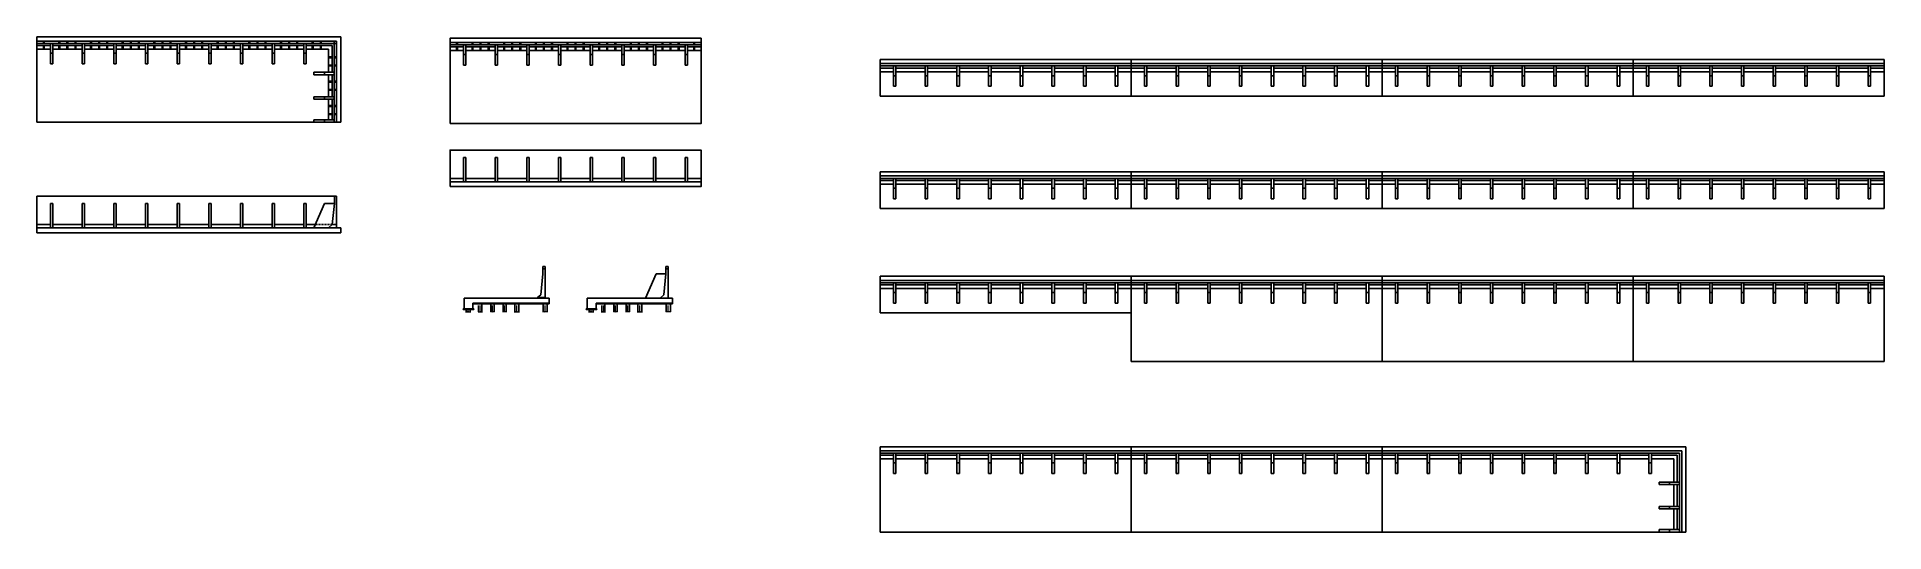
# Model space of a CAD drawing. Header units: centimetres. Extents: x 21448 to 61951, y 7284 to 18464.
# Drawn here: x 21448 to 44189, y 7284 to 13375 of the extents above; entities that cross this region are included whole.
import ezdxf

# ---------------------------------------------------------------- set-up
doc = ezdxf.new("R2010")
doc.units = ezdxf.units.CM
doc.header["$MEASUREMENT"] = 0
doc.linetypes.add('CENTER', pattern=[2, 1.25, -0.25, 0.25, -0.25])
doc.linetypes.add('HIDDEN2', pattern=[0.1875, 0.125, -0.0625])
for name, color, linetype, lineweight in [('DIM', 177, 'Continuous', 20), ('MANH', 8, 'Continuous', 15), ('THAY', 7, 'Continuous', 25), ('Tim', 8, 'CENTER', 9)]:
    doc.layers.add(name, color=color, linetype=linetype, lineweight=lineweight)
doc.layers.add('STEEL', color=1, linetype='Continuous')
doc.layers.add('Thep chu', color=1, linetype='Continuous')

msp = doc.modelspace()

# ---------------------------------------------------------------- linework, layer by layer
at = {"layer": 'DIM'}
for p, q in [((21532.6, 13325.2), (21532.6, 13295.2)), ((21537.6, 13325.2), (21537.6, 13295.2)), ((21537.6, 13269.2), (21537.6, 13225.2)), ((21717.6, 13325.2), (21717.6, 13295.2)), ((21722.6, 13325.2), (21722.6, 13295.2)), ((22107.6, 13325.2), (22107.6, 13295.2)), ((22112.6, 13325.2), (22112.6, 13295.2)), ((22112.6, 13269.2), (22112.6, 13225.2)), ((22212.6, 13269.2), (22212.6, 13225.2)), ((22312.6, 13269.2), (22312.6, 13225.2)), ((22497.6, 13325.2), (22497.6, 13295.2)), ((22502.6, 13325.2), (22502.6, 13295.2)), ((22502.6, 13269.2), (22502.6, 13225.2)), ((22602.6, 13269.2), (22602.6, 13225.2)), ((22702.6, 13269.2), (22702.6, 13225.2)), ((22887.6, 13325.2), (22887.6, 13295.2)), ((22892.6, 13325.2), (22892.6, 13295.2)), ((22892.6, 13269.2), (22892.6, 13225.2)), ((22992.6, 13269.2), (22992.6, 13225.2)), ((23092.6, 13269.2), (23092.6, 13225.2)), ((23277.6, 13325.2), (23277.6, 13295.2)), ((23282.6, 13325.2), (23282.6, 13295.2)), ((23282.6, 13269.2), (23282.6, 13225.2)), ((23382.6, 13269.2), (23382.6, 13225.2)), ((23482.6, 13269.2), (23482.6, 13225.2)), ((23667.6, 13325.2), (23667.6, 13295.2)), ((23672.6, 13325.2), (23672.6, 13295.2)), ((23672.6, 13269.2), (23672.6, 13225.2)), ((23772.6, 13269.2), (23772.6, 13225.2)), ((23872.6, 13269.2), (23872.6, 13225.2)), ((24057.6, 13325.2), (24057.6, 13295.2)), ((24062.6, 13325.2), (24062.6, 13295.2)), ((24062.6, 13269.2), (24062.6, 13225.2)), ((24162.6, 13269.2), (24162.6, 13225.2)), ((24262.6, 13269.2), (24262.6, 13225.2)), ((24447.6, 13325.2), (24447.6, 13295.2)), ((24452.6, 13325.2), (24452.6, 13295.2)), ((24452.6, 13269.2), (24452.6, 13225.2)), ((24552.6, 13269.2), (24552.6, 13225.2)), ((24652.6, 13269.2), (24652.6, 13225.2)), ((24842.6, 13269.2), (24842.6, 13225.2)), ((24942.6, 13269.2), (24942.6, 13225.2)), ((26619, 13309), (26619, 13279)), ((26624, 13309), (26624, 13279)), ((26624, 13253), (26624, 13209)), ((26804, 13309), (26804, 13279)), ((26809, 13309), (26809, 13279)), ((27194, 13309), (27194, 13279)), ((27199, 13309), (27199, 13279)), ((27199, 13253), (27199, 13209)), ((27299, 13253), (27299, 13209)), ((27399, 13253), (27399, 13209)), ((27584, 13309), (27584, 13279)), ((27589, 13309), (27589, 13279)), ((27589, 13253), (27589, 13209)), ((27689, 13253), (27689, 13209)), ((27789, 13253), (27789, 13209)), ((27974, 13309), (27974, 13279)), ((27979, 13309), (27979, 13279)), ((27979, 13253), (27979, 13209)), ((28079, 13253), (28079, 13209)), ((28179, 13253), (28179, 13209)), ((28364, 13309), (28364, 13279)), ((28369, 13309), (28369, 13279)), ((28369, 13253), (28369, 13209)), ((28469, 13253), (28469, 13209)), ((28569, 13253), (28569, 13209)), ((28754, 13309), (28754, 13279)), ((28759, 13309), (28759, 13279)), ((28759, 13253), (28759, 13209)), ((28859, 13253), (28859, 13209)), ((28959, 13253), (28959, 13209)), ((29144, 13309), (29144, 13279)), ((29149, 13309), (29149, 13279)), ((29149, 13253), (29149, 13209)), ((29249, 13253), (29249, 13209)), ((29349, 13253), (29349, 13209)), ((29534, 13309), (29534, 13279)), ((29539, 13309), (29539, 13279)), ((29539, 13253), (29539, 13209)), ((25081.6, 13125.2), (25037.6, 13125.2)), ((25081.6, 13025.2), (25037.6, 13025.2)), ((25137.6, 13125.2), (25107.6, 13125.2)), ((25137.6, 13025.2), (25107.6, 13025.2)), ((25081.6, 12825.2), (25037.6, 12825.2)), ((25137.6, 12825.2), (25107.6, 12825.2)), ((25081.6, 12725.2), (25037.6, 12725.2)), ((25081.6, 12525.2), (25037.6, 12525.2)), ((25137.6, 12725.2), (25107.6, 12725.2)), ((25137.6, 12525.2), (25107.6, 12525.2)), ((25081.6, 12425.2), (25037.6, 12425.2)), ((25137.6, 12425.2), (25107.6, 12425.2))]:
    msp.add_line(p, q, dxfattribs=at)
at = {"layer": 'MANH'}
for points in [[(26723.6, 9995.1), (26752.2, 9995.1), (26752.2, 10002.2), (26759.4, 9987.9), (26759.4, 9995.1), (26787.9, 9995.1)], [(26880.1, 9995.1), (26902.9, 9995.1), (26902.9, 10000.8), (26908.6, 9989.4), (26908.6, 9995.1), (26931.5, 9995.1)], [(27081.5, 9995.1), (27058.6, 9995.1), (27058.6, 9989.4), (27052.9, 10000.8), (27052.9, 9995.1), (27030.1, 9995.1)], [(27231.5, 9995.1), (27208.6, 9995.1), (27208.6, 9989.4), (27202.9, 10000.8), (27202.9, 9995.1), (27180.1, 9995.1)], [(27323.6, 9995.1), (27352.2, 9995.1), (27352.2, 10002.2), (27359.4, 9987.9), (27359.4, 9995.1), (27387.9, 9995.1)], [(27737.9, 9995.1), (27709.4, 9995.1), (27709.4, 9987.9), (27702.2, 10002.2), (27702.2, 9995.1), (27673.6, 9995.1)], [(28239, 9995.1), (28267.5, 9995.1), (28267.5, 10002.2), (28274.7, 9987.9), (28274.7, 9995.1), (28303.2, 9995.1)], [(28395.4, 9995.1), (28418.2, 9995.1), (28418.2, 10000.8), (28424, 9989.4), (28424, 9995.1), (28446.8, 9995.1)], [(28596.8, 9995.1), (28574, 9995.1), (28574, 9989.4), (28568.2, 10000.8), (28568.2, 9995.1), (28545.4, 9995.1)], [(28746.8, 9995.1), (28724, 9995.1), (28724, 9989.4), (28718.2, 10000.8), (28718.2, 9995.1), (28695.4, 9995.1)], [(28839, 9995.1), (28867.5, 9995.1), (28867.5, 10002.2), (28874.7, 9987.9), (28874.7, 9995.1), (28903.2, 9995.1)], [(29253.2, 9995.1), (29224.7, 9995.1), (29224.7, 9987.9), (29217.5, 10002.2), (29217.5, 9995.1), (29189, 9995.1)]]:
    msp.add_lwpolyline(points, dxfattribs=at)
at = {"layer": 'STEEL'}
for p, q in [((25137.6, 13325.2), (21447.6, 13325.2)), ((25137.6, 13295.2), (21447.6, 13295.2)), ((25107.6, 12325.2), (25107.6, 13325.2)), ((25137.6, 12325.2), (25137.6, 13325.2)), ((29624, 13309), (26534, 13309)), ((29624, 13279), (26534, 13279))]:
    msp.add_line(p, q, dxfattribs=at)
at = {"layer": 'THAY'}
for p, q in [((25187.6, 13375.2), (21447.6, 13375.2)), ((21447.6, 13375.2), (21447.6, 12325.2)), ((21612.6, 13269.2), (21447.6, 13269.2)), ((21612.6, 13225.2), (21447.6, 13225.2)), ((21612.6, 13295.2), (21612.6, 13045.2)), ((21642.6, 13295.2), (21642.6, 13045.2)), ((22002.6, 13269.2), (21642.6, 13269.2)), ((22002.6, 13225.2), (21642.6, 13225.2)), ((22002.6, 13295.2), (22002.6, 13045.2)), ((22032.6, 13295.2), (22032.6, 13045.2)), ((22392.6, 13269.2), (22032.6, 13269.2)), ((22392.6, 13225.2), (22032.6, 13225.2)), ((22392.6, 13295.2), (22392.6, 13045.2)), ((22422.6, 13295.2), (22422.6, 13045.2)), ((22782.6, 13269.2), (22422.6, 13269.2)), ((22782.6, 13225.2), (22422.6, 13225.2)), ((22782.6, 13295.2), (22782.6, 13045.2)), ((22812.6, 13295.2), (22812.6, 13045.2)), ((23172.6, 13269.2), (22812.6, 13269.2)), ((23172.6, 13225.2), (22812.6, 13225.2)), ((23172.6, 13295.2), (23172.6, 13045.2)), ((23202.6, 13295.2), (23202.6, 13045.2)), ((23562.6, 13269.2), (23202.6, 13269.2)), ((23562.6, 13225.2), (23202.6, 13225.2)), ((23562.6, 13295.2), (23562.6, 13045.2)), ((23592.6, 13295.2), (23592.6, 13045.2)), ((23952.6, 13269.2), (23592.6, 13269.2)), ((23952.6, 13225.2), (23592.6, 13225.2)), ((23952.6, 13295.2), (23952.6, 13045.2)), ((23982.6, 13295.2), (23982.6, 13045.2)), ((24342.6, 13269.2), (23982.6, 13269.2)), ((24342.6, 13225.2), (23982.6, 13225.2)), ((24342.6, 13295.2), (24342.6, 13045.2)), ((24372.6, 13295.2), (24372.6, 13045.2)), ((24732.6, 13269.2), (24372.6, 13269.2)), ((24732.6, 13225.2), (24372.6, 13225.2)), ((24732.6, 13295.2), (24732.6, 13045.2)), ((24762.6, 13295.2), (24762.6, 13045.2)), ((25081.6, 13269.2), (24762.6, 13269.2)), ((25037.6, 13225.2), (24762.6, 13225.2)), ((25037.6, 12940.2), (25037.6, 13225.2)), ((25081.6, 12940.2), (25081.6, 13269.2)), ((25187.6, 12325.2), (25187.6, 13375.2)), ((26699, 13253), (26534, 13253)), ((26699, 13209), (26534, 13209)), ((26699, 13279), (26699, 13029)), ((26729, 13279), (26729, 13029)), ((27089, 13253), (26729, 13253)), ((27089, 13209), (26729, 13209)), ((27089, 13279), (27089, 13029)), ((27119, 13279), (27119, 13029)), ((27479, 13253), (27119, 13253)), ((27479, 13209), (27119, 13209)), ((27479, 13279), (27479, 13029)), ((27509, 13279), (27509, 13029)), ((27869, 13253), (27509, 13253)), ((27869, 13209), (27509, 13209)), ((27869, 13279), (27869, 13029)), ((27899, 13279), (27899, 13029)), ((28259, 13253), (27899, 13253)), ((28259, 13209), (27899, 13209)), ((28259, 13279), (28259, 13029)), ((28289, 13279), (28289, 13029)), ((28649, 13253), (28289, 13253)), ((28649, 13209), (28289, 13209)), ((28649, 13279), (28649, 13029)), ((28679, 13279), (28679, 13029)), ((29039, 13253), (28679, 13253)), ((29039, 13209), (28679, 13209)), ((29039, 13279), (29039, 13029)), ((29069, 13279), (29069, 13029)), ((29429, 13253), (29069, 13253)), ((29429, 13209), (29069, 13209)), ((29429, 13279), (29429, 13029)), ((29459, 13279), (29459, 13029)), ((29624, 13253), (29459, 13253)), ((29624, 13209), (29459, 13209)), ((21642.6, 13175.2), (21612.6, 13175.2)), ((21642.6, 13045.2), (21612.6, 13045.2)), ((22032.6, 13175.2), (22002.6, 13175.2)), ((22032.6, 13045.2), (22002.6, 13045.2)), ((22422.6, 13175.2), (22392.6, 13175.2)), ((22422.6, 13045.2), (22392.6, 13045.2)), ((22812.6, 13175.2), (22782.6, 13175.2)), ((22812.6, 13045.2), (22782.6, 13045.2)), ((23202.6, 13175.2), (23172.6, 13175.2)), ((23202.6, 13045.2), (23172.6, 13045.2)), ((23592.6, 13175.2), (23562.6, 13175.2)), ((23592.6, 13045.2), (23562.6, 13045.2)), ((23982.6, 13175.2), (23952.6, 13175.2)), ((23982.6, 13045.2), (23952.6, 13045.2)), ((24372.6, 13175.2), (24342.6, 13175.2)), ((24372.6, 13045.2), (24342.6, 13045.2)), ((24762.6, 13175.2), (24732.6, 13175.2)), ((24762.6, 13045.2), (24732.6, 13045.2)), ((26729, 13159), (26699, 13159)), ((26729, 13029), (26699, 13029)), ((27119, 13159), (27089, 13159)), ((27119, 13029), (27089, 13029)), ((27509, 13159), (27479, 13159)), ((27509, 13029), (27479, 13029)), ((27899, 13159), (27869, 13159)), ((27899, 13029), (27869, 13029)), ((28289, 13159), (28259, 13159)), ((28289, 13029), (28259, 13029)), ((28679, 13159), (28649, 13159)), ((28679, 13029), (28649, 13029)), ((29069, 13159), (29039, 13159)), ((29069, 13029), (29039, 13029)), ((29459, 13159), (29429, 13159)), ((29459, 13029), (29429, 13029)), ((31829, 13098.1), (31829, 12648.1)), ((34919, 13098.1), (31829, 13098.1)), ((31994, 12992.1), (31829, 12992.1)), ((32384, 12992.1), (32024, 12992.1)), ((32774, 12992.1), (32414, 12992.1)), ((33164, 12992.1), (32804, 12992.1)), ((33554, 12992.1), (33194, 12992.1)), ((33944, 12992.1), (33584, 12992.1)), ((34334, 12992.1), (33974, 12992.1)), ((34724, 12992.1), (34364, 12992.1)), ((34919, 12992.1), (34754, 12992.1)), ((34919, 13098.1), (34919, 12648.1)), ((34919, 13098.1), (34919, 12648.1)), ((34919, 13098.1), (38009, 13098.1)), ((34919, 13098.1), (34919, 12648.1)), ((34919, 13098.1), (34919, 12648.1)), ((34919, 12992.1), (35084, 12992.1)), ((35114, 12992.1), (35474, 12992.1)), ((35504, 12992.1), (35864, 12992.1)), ((35894, 12992.1), (36254, 12992.1)), ((36284, 12992.1), (36644, 12992.1)), ((36674, 12992.1), (37034, 12992.1)), ((37064, 12992.1), (37424, 12992.1)), ((37454, 12992.1), (37814, 12992.1)), ((37844, 12992.1), (38009, 12992.1)), ((38009, 13098.1), (38009, 12648.1)), ((41099, 13098.1), (38009, 13098.1)), ((38009, 13098.1), (38009, 12648.1)), ((38174, 12992.1), (38009, 12992.1)), ((38564, 12992.1), (38204, 12992.1)), ((38954, 12992.1), (38594, 12992.1)), ((39344, 12992.1), (38984, 12992.1)), ((39734, 12992.1), (39374, 12992.1)), ((40124, 12992.1), (39764, 12992.1)), ((40514, 12992.1), (40154, 12992.1)), ((40904, 12992.1), (40544, 12992.1)), ((41099, 12992.1), (40934, 12992.1)), ((41099, 13098.1), (44189, 13098.1)), ((41099, 13098.1), (41099, 12648.1)), ((41099, 13098.1), (41099, 12648.1)), ((41099, 13098.1), (41099, 12648.1)), ((41099, 13098.1), (41099, 12648.1)), ((41099, 12992.1), (41264, 12992.1)), ((41294, 12992.1), (41654, 12992.1)), ((41684, 12992.1), (42044, 12992.1)), ((42074, 12992.1), (42434, 12992.1)), ((42464, 12992.1), (42824, 12992.1)), ((42854, 12992.1), (43214, 12992.1)), ((43244, 12992.1), (43604, 12992.1)), ((43634, 12992.1), (43994, 12992.1)), ((44024, 12992.1), (44189, 12992.1)), ((44189, 13098.1), (44189, 12648.1)), ((24857.6, 12910.2), (24857.6, 12940.2)), ((25107.6, 12940.2), (24857.6, 12940.2)), ((25107.6, 12910.2), (24857.6, 12910.2)), ((24987.6, 12910.2), (24987.6, 12940.2)), ((25037.6, 12640.2), (25037.6, 12910.2)), ((25081.6, 12640.2), (25081.6, 12910.2)), ((31994, 12948.1), (31829, 12948.1)), ((32384, 12948.1), (32024, 12948.1)), ((32774, 12948.1), (32414, 12948.1)), ((33164, 12948.1), (32804, 12948.1)), ((33554, 12948.1), (33194, 12948.1)), ((33944, 12948.1), (33584, 12948.1)), ((34334, 12948.1), (33974, 12948.1)), ((34724, 12948.1), (34364, 12948.1)), ((34919, 12948.1), (34754, 12948.1)), ((34919, 12948.1), (35084, 12948.1)), ((35114, 12948.1), (35474, 12948.1)), ((35504, 12948.1), (35864, 12948.1)), ((35894, 12948.1), (36254, 12948.1)), ((36284, 12948.1), (36644, 12948.1)), ((36674, 12948.1), (37034, 12948.1)), ((37064, 12948.1), (37424, 12948.1)), ((37454, 12948.1), (37814, 12948.1)), ((37844, 12948.1), (38009, 12948.1)), ((38174, 12948.1), (38009, 12948.1)), ((38564, 12948.1), (38204, 12948.1)), ((38954, 12948.1), (38594, 12948.1)), ((39344, 12948.1), (38984, 12948.1)), ((39734, 12948.1), (39374, 12948.1)), ((40124, 12948.1), (39764, 12948.1)), ((40514, 12948.1), (40154, 12948.1)), ((40904, 12948.1), (40544, 12948.1)), ((41099, 12948.1), (40934, 12948.1)), ((41099, 12948.1), (41264, 12948.1)), ((41294, 12948.1), (41654, 12948.1)), ((41684, 12948.1), (42044, 12948.1)), ((42074, 12948.1), (42434, 12948.1)), ((42464, 12948.1), (42824, 12948.1)), ((42854, 12948.1), (43214, 12948.1)), ((43244, 12948.1), (43604, 12948.1)), ((43634, 12948.1), (43994, 12948.1)), ((44024, 12948.1), (44189, 12948.1)), ((24857.6, 12610.2), (24857.6, 12640.2)), ((25107.6, 12640.2), (24857.6, 12640.2)), ((25107.6, 12610.2), (24857.6, 12610.2)), ((24987.6, 12610.2), (24987.6, 12640.2)), ((25037.6, 12355.2), (25037.6, 12610.2)), ((25081.6, 12355.2), (25081.6, 12610.2)), ((31829, 12648.1), (34919, 12648.1)), ((38009, 12648.1), (34919, 12648.1)), ((38009, 12648.1), (41099, 12648.1)), ((44189, 12648.1), (41099, 12648.1)), ((21447.6, 12325.2), (25187.6, 12325.2)), ((24857.6, 12325.2), (24857.6, 12355.2)), ((25107.6, 12355.2), (24857.6, 12355.2)), ((25109.6, 12325.2), (24857.6, 12325.2)), ((24987.6, 12325.2), (24987.6, 12355.2)), ((26534, 11633.9), (26699, 11633.9)), ((26729, 11633.9), (27089, 11633.9)), ((27119, 11633.9), (27479, 11633.9)), ((27509, 11633.9), (27869, 11633.9)), ((27899, 11633.9), (28259, 11633.9)), ((28289, 11633.9), (28649, 11633.9)), ((28679, 11633.9), (29039, 11633.9)), ((29069, 11633.9), (29429, 11633.9)), ((29459, 11633.9), (29624, 11633.9)), ((34919, 11715), (31829, 11715)), ((31829, 11715), (31829, 11265)), ((31994, 11609), (31829, 11609)), ((32384, 11609), (32024, 11609)), ((32774, 11609), (32414, 11609)), ((33164, 11609), (32804, 11609)), ((33554, 11609), (33194, 11609)), ((33944, 11609), (33584, 11609)), ((34334, 11609), (33974, 11609)), ((34724, 11609), (34364, 11609)), ((34919, 11609), (34754, 11609)), ((34919, 11715), (34919, 11265)), ((34919, 11715), (34919, 11265)), ((34919, 11715), (38009, 11715)), ((34919, 11715), (34919, 11265)), ((34919, 11715), (34919, 11265)), ((34919, 11609), (35084, 11609)), ((35114, 11609), (35474, 11609)), ((35504, 11609), (35864, 11609)), ((35894, 11609), (36254, 11609)), ((36284, 11609), (36644, 11609)), ((36674, 11609), (37034, 11609)), ((37064, 11609), (37424, 11609)), ((37454, 11609), (37814, 11609)), ((37844, 11609), (38009, 11609)), ((38009, 11715), (38009, 11265)), ((41099, 11715), (38009, 11715)), ((38009, 11715), (38009, 11265)), ((38174, 11609), (38009, 11609)), ((38564, 11609), (38204, 11609)), ((38954, 11609), (38594, 11609)), ((39344, 11609), (38984, 11609)), ((39734, 11609), (39374, 11609)), ((40124, 11609), (39764, 11609)), ((40514, 11609), (40154, 11609)), ((40904, 11609), (40544, 11609)), ((41099, 11609), (40934, 11609)), ((41099, 11715), (44189, 11715)), ((41099, 11715), (41099, 11265)), ((41099, 11715), (41099, 11265)), ((41099, 11715), (41099, 11265)), ((41099, 11715), (41099, 11265)), ((41099, 11609), (41264, 11609)), ((41294, 11609), (41654, 11609)), ((41684, 11609), (42044, 11609)), ((42074, 11609), (42434, 11609)), ((42464, 11609), (42824, 11609)), ((42854, 11609), (43214, 11609)), ((43244, 11609), (43604, 11609)), ((43634, 11609), (43994, 11609)), ((44024, 11609), (44189, 11609)), ((44189, 11715), (44189, 11265)), ((25137.6, 11416.6), (21447.6, 11416.6)), ((21447.6, 11416.6), (21447.6, 10966.6)), ((25137.6, 11026.6), (25137.6, 11416.6)), ((26534, 11593.9), (29624, 11593.9)), ((31994, 11565), (31829, 11565)), ((32384, 11565), (32024, 11565)), ((32774, 11565), (32414, 11565)), ((33164, 11565), (32804, 11565)), ((33554, 11565), (33194, 11565)), ((33944, 11565), (33584, 11565)), ((34334, 11565), (33974, 11565)), ((34724, 11565), (34364, 11565)), ((34919, 11565), (34754, 11565)), ((34919, 11565), (35084, 11565)), ((35114, 11565), (35474, 11565)), ((35504, 11565), (35864, 11565)), ((35894, 11565), (36254, 11565)), ((36284, 11565), (36644, 11565)), ((36674, 11565), (37034, 11565)), ((37064, 11565), (37424, 11565)), ((37454, 11565), (37814, 11565)), ((37844, 11565), (38009, 11565)), ((38174, 11565), (38009, 11565)), ((38564, 11565), (38204, 11565)), ((38954, 11565), (38594, 11565)), ((39344, 11565), (38984, 11565)), ((39734, 11565), (39374, 11565)), ((40124, 11565), (39764, 11565)), ((40514, 11565), (40154, 11565)), ((40904, 11565), (40544, 11565)), ((41099, 11565), (40934, 11565)), ((41099, 11565), (41264, 11565)), ((41294, 11565), (41654, 11565)), ((41684, 11565), (42044, 11565)), ((42074, 11565), (42434, 11565)), ((42464, 11565), (42824, 11565)), ((42854, 11565), (43214, 11565)), ((43244, 11565), (43604, 11565)), ((43634, 11565), (43994, 11565)), ((44024, 11565), (44189, 11565)), ((31829, 11265), (34919, 11265)), ((38009, 11265), (34919, 11265)), ((38009, 11265), (41099, 11265)), ((44189, 11265), (41099, 11265)), ((21447.6, 11066.6), (21612.6, 11066.6)), ((21447.6, 11026.6), (25187.6, 11026.6)), ((21447.6, 10966.6), (25187.6, 10966.6)), ((21642.6, 11066.6), (22002.6, 11066.6)), ((22032.6, 11066.6), (22392.6, 11066.6)), ((22422.6, 11066.6), (22782.6, 11066.6)), ((22812.6, 11066.6), (23172.6, 11066.6)), ((23202.6, 11066.6), (23562.6, 11066.6)), ((23592.6, 11066.6), (23952.6, 11066.6)), ((23982.6, 11066.6), (24342.6, 11066.6)), ((24372.6, 11066.6), (24732.6, 11066.6)), ((24762.6, 11066.6), (24875, 11066.6)), ((25081.6, 11066.6), (25137.6, 11066.6)), ((25187.6, 10966.6), (25187.6, 11026.6)), ((34919, 10430.7), (31829, 10430.7)), ((31829, 10430.7), (31829, 9980.7)), ((31994, 10324.7), (31829, 10324.7)), ((31994, 10280.7), (31829, 10280.7)), ((32384, 10324.7), (32024, 10324.7)), ((32384, 10280.7), (32024, 10280.7)), ((32774, 10324.7), (32414, 10324.7)), ((32774, 10280.7), (32414, 10280.7)), ((33164, 10324.7), (32804, 10324.7)), ((33164, 10280.7), (32804, 10280.7)), ((33554, 10324.7), (33194, 10324.7)), ((33554, 10280.7), (33194, 10280.7)), ((33944, 10324.7), (33584, 10324.7)), ((33944, 10280.7), (33584, 10280.7)), ((34334, 10324.7), (33974, 10324.7)), ((34334, 10280.7), (33974, 10280.7)), ((34724, 10324.7), (34364, 10324.7)), ((34724, 10280.7), (34364, 10280.7)), ((34919, 10324.7), (34754, 10324.7)), ((34919, 10280.7), (34754, 10280.7)), ((34919, 10430.7), (34919, 9980.7)), ((34919, 10430.7), (34919, 9980.7)), ((34919, 10430.7), (38009, 10430.7)), ((34919, 10430.7), (34919, 9980.7)), ((34919, 10430.7), (34919, 9980.7)), ((34919, 10324.7), (35084, 10324.7)), ((34919, 10280.7), (35084, 10280.7)), ((35114, 10324.7), (35474, 10324.7)), ((35114, 10280.7), (35474, 10280.7)), ((35504, 10324.7), (35864, 10324.7)), ((35504, 10280.7), (35864, 10280.7)), ((35894, 10324.7), (36254, 10324.7)), ((35894, 10280.7), (36254, 10280.7)), ((36284, 10324.7), (36644, 10324.7)), ((36284, 10280.7), (36644, 10280.7)), ((36674, 10324.7), (37034, 10324.7)), ((36674, 10280.7), (37034, 10280.7)), ((37064, 10324.7), (37424, 10324.7)), ((37064, 10280.7), (37424, 10280.7)), ((37454, 10324.7), (37814, 10324.7)), ((37454, 10280.7), (37814, 10280.7)), ((37844, 10324.7), (38009, 10324.7)), ((37844, 10280.7), (38009, 10280.7)), ((38009, 10430.7), (38009, 9980.7)), ((41099, 10430.7), (38009, 10430.7)), ((38009, 10430.7), (38009, 9380.7)), ((38174, 10324.7), (38009, 10324.7)), ((38174, 10280.7), (38009, 10280.7)), ((38564, 10324.7), (38204, 10324.7)), ((38564, 10280.7), (38204, 10280.7)), ((38954, 10324.7), (38594, 10324.7)), ((38954, 10280.7), (38594, 10280.7)), ((39344, 10324.7), (38984, 10324.7)), ((39344, 10280.7), (38984, 10280.7)), ((39734, 10324.7), (39374, 10324.7)), ((39734, 10280.7), (39374, 10280.7)), ((40124, 10324.7), (39764, 10324.7)), ((40124, 10280.7), (39764, 10280.7)), ((40514, 10324.7), (40154, 10324.7)), ((40514, 10280.7), (40154, 10280.7)), ((40904, 10324.7), (40544, 10324.7)), ((40904, 10280.7), (40544, 10280.7)), ((41099, 10324.7), (40934, 10324.7)), ((41099, 10280.7), (40934, 10280.7)), ((41099, 10430.7), (44189, 10430.7)), ((41099, 10430.7), (41099, 9980.7)), ((41099, 10430.7), (41099, 9980.7)), ((41099, 10430.7), (41099, 9980.7)), ((41099, 10430.7), (41099, 9380.7)), ((41099, 10324.7), (41264, 10324.7)), ((41099, 10280.7), (41264, 10280.7)), ((41294, 10324.7), (41654, 10324.7)), ((41294, 10280.7), (41654, 10280.7)), ((41684, 10324.7), (42044, 10324.7)), ((41684, 10280.7), (42044, 10280.7)), ((42074, 10324.7), (42434, 10324.7)), ((42074, 10280.7), (42434, 10280.7)), ((42464, 10324.7), (42824, 10324.7)), ((42464, 10280.7), (42824, 10280.7)), ((42854, 10324.7), (43214, 10324.7)), ((42854, 10280.7), (43214, 10280.7)), ((43244, 10324.7), (43604, 10324.7)), ((43244, 10280.7), (43604, 10280.7)), ((43634, 10324.7), (43994, 10324.7)), ((43634, 10280.7), (43994, 10280.7)), ((44024, 10324.7), (44189, 10324.7)), ((44024, 10280.7), (44189, 10280.7)), ((44189, 10430.7), (44189, 9980.7)), ((26695.8, 10031.4), (26695.8, 10021.4)), ((26695.8, 10031.4), (26705.8, 10031.4)), ((26695.8, 10021.4), (26825.8, 10021.4)), ((27755.8, 10161.4), (26705.8, 10161.4)), ((26705.8, 10161.4), (26705.8, 10101.4)), ((26705.8, 10101.4), (26705.8, 10031.4)), ((26705.8, 10031.4), (26815.8, 10031.4)), ((26705.8, 10031.4), (26815.8, 10031.4)), ((26815.8, 10031.4), (26815.8, 10101.4)), ((26815.8, 10101.4), (27755.8, 10101.4)), ((26815.8, 10091.4), (27755.8, 10091.4)), ((26815.8, 10031.4), (26825.8, 10031.4)), ((26825.8, 10031.4), (26825.8, 10021.4)), ((27755.8, 10091.4), (27755.8, 10161.4)), ((28211.1, 10031.4), (28211.1, 10021.4)), ((28211.1, 10031.4), (28221.1, 10031.4)), ((28211.1, 10021.4), (28341.1, 10021.4)), ((29271.1, 10161.4), (28221.1, 10161.4)), ((28221.1, 10161.4), (28221.1, 10101.4)), ((28221.1, 10101.4), (28221.1, 10031.4)), ((28221.1, 10031.4), (28331.1, 10031.4)), ((28221.1, 10031.4), (28331.1, 10031.4)), ((28331.1, 10101.4), (29271.1, 10101.4)), ((28331.1, 10031.4), (28331.1, 10101.4)), ((28331.1, 10091.4), (29271.1, 10091.4)), ((28331.1, 10031.4), (28341.1, 10031.4)), ((28341.1, 10031.4), (28341.1, 10021.4)), ((29271.1, 10091.4), (29271.1, 10161.4)), ((31829, 9980.7), (34919, 9980.7)), ((34919, 9980.7), (34919, 9380.7)), ((44189, 9980.7), (44189, 9380.7)), ((34919, 9380.7), (44189, 9380.7)), ((34919, 8333.7), (31829, 8333.7)), ((31829, 8333.7), (31829, 7283.7)), ((31994, 8227.7), (31829, 8227.7)), ((32384, 8227.7), (32024, 8227.7)), ((32774, 8227.7), (32414, 8227.7)), ((33164, 8227.7), (32804, 8227.7)), ((33554, 8227.7), (33194, 8227.7)), ((33944, 8227.7), (33584, 8227.7)), ((34334, 8227.7), (33974, 8227.7)), ((34724, 8227.7), (34364, 8227.7)), ((34919, 8227.7), (34754, 8227.7)), ((34919, 8333.7), (34919, 7883.7)), ((34919, 8333.7), (34919, 7883.7)), ((34919, 8333.7), (38009, 8333.7)), ((34919, 8333.7), (34919, 7883.7)), ((34919, 8333.7), (34919, 7283.7)), ((34919, 8227.7), (35084, 8227.7)), ((35114, 8227.7), (35474, 8227.7)), ((35504, 8227.7), (35864, 8227.7)), ((35894, 8227.7), (36254, 8227.7)), ((36284, 8227.7), (36644, 8227.7)), ((36674, 8227.7), (37034, 8227.7)), ((37064, 8227.7), (37424, 8227.7)), ((37454, 8227.7), (37814, 8227.7)), ((37844, 8227.7), (38009, 8227.7)), ((38009, 8333.7), (38009, 7283.7)), ((41749, 8333.7), (38009, 8333.7)), ((38009, 8333.7), (38009, 7283.7)), ((38174, 8227.7), (38009, 8227.7)), ((38564, 8227.7), (38204, 8227.7)), ((38954, 8227.7), (38594, 8227.7)), ((39344, 8227.7), (38984, 8227.7)), ((39734, 8227.7), (39374, 8227.7)), ((40124, 8227.7), (39764, 8227.7)), ((40514, 8227.7), (40154, 8227.7)), ((40904, 8227.7), (40544, 8227.7)), ((41294, 8227.7), (40934, 8227.7)), ((41643, 8227.7), (41324, 8227.7)), ((41643, 8227.7), (41643, 7898.7)), ((41749, 8333.7), (41749, 7283.7)), ((31994, 8183.7), (31829, 8183.7)), ((32384, 8183.7), (32024, 8183.7)), ((32774, 8183.7), (32414, 8183.7)), ((33164, 8183.7), (32804, 8183.7)), ((33554, 8183.7), (33194, 8183.7)), ((33944, 8183.7), (33584, 8183.7)), ((34334, 8183.7), (33974, 8183.7)), ((34724, 8183.7), (34364, 8183.7)), ((34919, 8183.7), (34754, 8183.7)), ((34919, 8183.7), (35084, 8183.7)), ((35114, 8183.7), (35474, 8183.7)), ((35504, 8183.7), (35864, 8183.7)), ((35894, 8183.7), (36254, 8183.7)), ((36284, 8183.7), (36644, 8183.7)), ((36674, 8183.7), (37034, 8183.7)), ((37064, 8183.7), (37424, 8183.7)), ((37454, 8183.7), (37814, 8183.7)), ((37844, 8183.7), (38009, 8183.7)), ((38174, 8183.7), (38009, 8183.7)), ((38564, 8183.7), (38204, 8183.7)), ((38954, 8183.7), (38594, 8183.7)), ((39344, 8183.7), (38984, 8183.7)), ((39734, 8183.7), (39374, 8183.7)), ((40124, 8183.7), (39764, 8183.7)), ((40514, 8183.7), (40154, 8183.7)), ((40904, 8183.7), (40544, 8183.7)), ((41294, 8183.7), (40934, 8183.7)), ((41599, 8183.7), (41324, 8183.7)), ((41599, 8183.7), (41599, 7898.7)), ((41599, 7868.7), (41599, 7598.7)), ((41643, 7868.7), (41643, 7598.7)), ((41599, 7568.7), (41599, 7313.7)), ((41643, 7568.7), (41643, 7313.7)), ((34919, 7283.7), (31829, 7283.7)), ((34919, 7283.7), (38009, 7283.7)), ((41419, 7283.7), (38009, 7283.7)), ((41749, 7283.7), (41419, 7283.7))]:
    msp.add_line(p, q, dxfattribs=at)
at = {"layer": 'THAY', "color": 3}
for p, q in [((21527.6, 13325.2), (21527.6, 13295.2)), ((21527.6, 13269.2), (21527.6, 13225.2)), ((21537.6, 13325.2), (21537.6, 13295.2)), ((21537.6, 13269.2), (21537.6, 13225.2)), ((21717.6, 13325.2), (21717.6, 13295.2)), ((21717.6, 13269.2), (21717.6, 13225.2)), ((21727.6, 13325.2), (21727.6, 13295.2)), ((21727.6, 13269.2), (21727.6, 13225.2)), ((21817.6, 13325.2), (21817.6, 13295.2)), ((21817.6, 13269.2), (21817.6, 13225.2)), ((21827.6, 13325.2), (21827.6, 13295.2)), ((21827.6, 13269.2), (21827.6, 13225.2)), ((21917.6, 13325.2), (21917.6, 13295.2)), ((21917.6, 13269.2), (21917.6, 13225.2)), ((21927.6, 13325.2), (21927.6, 13295.2)), ((21927.6, 13269.2), (21927.6, 13225.2)), ((22107.6, 13325.2), (22107.6, 13295.2)), ((22107.6, 13269.2), (22107.6, 13225.2)), ((22117.6, 13325.2), (22117.6, 13295.2)), ((22117.6, 13269.2), (22117.6, 13225.2)), ((22207.6, 13325.2), (22207.6, 13295.2)), ((22207.6, 13269.2), (22207.6, 13225.2)), ((22217.6, 13325.2), (22217.6, 13295.2)), ((22217.6, 13269.2), (22217.6, 13225.2)), ((22307.6, 13325.2), (22307.6, 13295.2)), ((22307.6, 13269.2), (22307.6, 13225.2)), ((22317.6, 13325.2), (22317.6, 13295.2)), ((22317.6, 13269.2), (22317.6, 13225.2)), ((22497.6, 13325.2), (22497.6, 13295.2)), ((22497.6, 13269.2), (22497.6, 13225.2)), ((22507.6, 13325.2), (22507.6, 13295.2)), ((22507.6, 13269.2), (22507.6, 13225.2)), ((22597.6, 13325.2), (22597.6, 13295.2)), ((22597.6, 13269.2), (22597.6, 13225.2)), ((22607.6, 13325.2), (22607.6, 13295.2)), ((22607.6, 13269.2), (22607.6, 13225.2)), ((22697.6, 13325.2), (22697.6, 13295.2)), ((22697.6, 13269.2), (22697.6, 13225.2)), ((22707.6, 13325.2), (22707.6, 13295.2)), ((22707.6, 13269.2), (22707.6, 13225.2)), ((22887.6, 13325.2), (22887.6, 13295.2)), ((22887.6, 13269.2), (22887.6, 13225.2)), ((22897.6, 13325.2), (22897.6, 13295.2)), ((22897.6, 13269.2), (22897.6, 13225.2)), ((22987.6, 13325.2), (22987.6, 13295.2)), ((22987.6, 13269.2), (22987.6, 13225.2)), ((22997.6, 13325.2), (22997.6, 13295.2)), ((22997.6, 13269.2), (22997.6, 13225.2)), ((23087.6, 13325.2), (23087.6, 13295.2)), ((23087.6, 13269.2), (23087.6, 13225.2)), ((23097.6, 13325.2), (23097.6, 13295.2)), ((23097.6, 13269.2), (23097.6, 13225.2)), ((23277.6, 13325.2), (23277.6, 13295.2)), ((23277.6, 13269.2), (23277.6, 13225.2)), ((23287.6, 13325.2), (23287.6, 13295.2)), ((23287.6, 13269.2), (23287.6, 13225.2)), ((23377.6, 13325.2), (23377.6, 13295.2)), ((23377.6, 13269.2), (23377.6, 13225.2)), ((23387.6, 13325.2), (23387.6, 13295.2)), ((23387.6, 13269.2), (23387.6, 13225.2)), ((23477.6, 13325.2), (23477.6, 13295.2)), ((23477.6, 13269.2), (23477.6, 13225.2)), ((23487.6, 13325.2), (23487.6, 13295.2)), ((23487.6, 13269.2), (23487.6, 13225.2)), ((23667.6, 13325.2), (23667.6, 13295.2)), ((23667.6, 13269.2), (23667.6, 13225.2)), ((23677.6, 13325.2), (23677.6, 13295.2)), ((23677.6, 13269.2), (23677.6, 13225.2)), ((23767.6, 13325.2), (23767.6, 13295.2)), ((23767.6, 13269.2), (23767.6, 13225.2)), ((23777.6, 13325.2), (23777.6, 13295.2)), ((23777.6, 13269.2), (23777.6, 13225.2)), ((23867.6, 13325.2), (23867.6, 13295.2)), ((23867.6, 13269.2), (23867.6, 13225.2)), ((23877.6, 13325.2), (23877.6, 13295.2)), ((23877.6, 13269.2), (23877.6, 13225.2)), ((24057.6, 13325.2), (24057.6, 13295.2)), ((24057.6, 13269.2), (24057.6, 13225.2)), ((24067.6, 13325.2), (24067.6, 13295.2)), ((24067.6, 13269.2), (24067.6, 13225.2)), ((24157.6, 13325.2), (24157.6, 13295.2)), ((24157.6, 13269.2), (24157.6, 13225.2)), ((24167.6, 13325.2), (24167.6, 13295.2)), ((24167.6, 13269.2), (24167.6, 13225.2)), ((24257.6, 13325.2), (24257.6, 13295.2)), ((24257.6, 13269.2), (24257.6, 13225.2)), ((24267.6, 13325.2), (24267.6, 13295.2)), ((24267.6, 13269.2), (24267.6, 13225.2)), ((24447.6, 13325.2), (24447.6, 13295.2)), ((24447.6, 13269.2), (24447.6, 13225.2)), ((24457.6, 13325.2), (24457.6, 13295.2)), ((24457.6, 13269.2), (24457.6, 13225.2)), ((24547.6, 13325.2), (24547.6, 13295.2)), ((24547.6, 13269.2), (24547.6, 13225.2)), ((24557.6, 13325.2), (24557.6, 13295.2)), ((24557.6, 13269.2), (24557.6, 13225.2)), ((24647.6, 13325.2), (24647.6, 13295.2)), ((24647.6, 13269.2), (24647.6, 13225.2)), ((24657.6, 13325.2), (24657.6, 13295.2)), ((24657.6, 13269.2), (24657.6, 13225.2)), ((24837.6, 13325.2), (24837.6, 13295.2)), ((24837.6, 13269.2), (24837.6, 13225.2)), ((24847.6, 13325.2), (24847.6, 13295.2)), ((24847.6, 13269.2), (24847.6, 13225.2)), ((24937.6, 13325.2), (24937.6, 13295.2)), ((24937.6, 13269.2), (24937.6, 13225.2)), ((24947.6, 13325.2), (24947.6, 13295.2)), ((24947.6, 13269.2), (24947.6, 13225.2)), ((26614, 13309), (26614, 13279)), ((26614, 13253), (26614, 13209)), ((26624, 13309), (26624, 13279)), ((26624, 13253), (26624, 13209)), ((26804, 13309), (26804, 13279)), ((26804, 13253), (26804, 13209)), ((26814, 13309), (26814, 13279)), ((26814, 13253), (26814, 13209)), ((26904, 13309), (26904, 13279)), ((26904, 13253), (26904, 13209)), ((26914, 13309), (26914, 13279)), ((26914, 13253), (26914, 13209)), ((27004, 13309), (27004, 13279)), ((27004, 13253), (27004, 13209)), ((27014, 13309), (27014, 13279)), ((27014, 13253), (27014, 13209)), ((27194, 13309), (27194, 13279)), ((27194, 13253), (27194, 13209)), ((27204, 13309), (27204, 13279)), ((27204, 13253), (27204, 13209)), ((27294, 13309), (27294, 13279)), ((27294, 13253), (27294, 13209)), ((27304, 13309), (27304, 13279)), ((27304, 13253), (27304, 13209)), ((27394, 13309), (27394, 13279)), ((27394, 13253), (27394, 13209)), ((27404, 13309), (27404, 13279)), ((27404, 13253), (27404, 13209)), ((27584, 13309), (27584, 13279)), ((27584, 13253), (27584, 13209)), ((27594, 13309), (27594, 13279)), ((27594, 13253), (27594, 13209)), ((27684, 13309), (27684, 13279)), ((27684, 13253), (27684, 13209)), ((27694, 13309), (27694, 13279)), ((27694, 13253), (27694, 13209)), ((27784, 13309), (27784, 13279)), ((27784, 13253), (27784, 13209)), ((27794, 13309), (27794, 13279)), ((27794, 13253), (27794, 13209)), ((27974, 13309), (27974, 13279)), ((27974, 13253), (27974, 13209)), ((27984, 13309), (27984, 13279)), ((27984, 13253), (27984, 13209)), ((28074, 13309), (28074, 13279)), ((28074, 13253), (28074, 13209)), ((28084, 13309), (28084, 13279)), ((28084, 13253), (28084, 13209)), ((28174, 13309), (28174, 13279)), ((28174, 13253), (28174, 13209)), ((28184, 13309), (28184, 13279)), ((28184, 13253), (28184, 13209)), ((28364, 13309), (28364, 13279)), ((28364, 13253), (28364, 13209)), ((28374, 13309), (28374, 13279)), ((28374, 13253), (28374, 13209)), ((28464, 13309), (28464, 13279)), ((28464, 13253), (28464, 13209)), ((28474, 13309), (28474, 13279)), ((28474, 13253), (28474, 13209)), ((28564, 13309), (28564, 13279)), ((28564, 13253), (28564, 13209)), ((28574, 13309), (28574, 13279)), ((28574, 13253), (28574, 13209)), ((28754, 13309), (28754, 13279)), ((28754, 13253), (28754, 13209)), ((28764, 13309), (28764, 13279)), ((28764, 13253), (28764, 13209)), ((28854, 13309), (28854, 13279)), ((28854, 13253), (28854, 13209)), ((28864, 13309), (28864, 13279)), ((28864, 13253), (28864, 13209)), ((28954, 13309), (28954, 13279)), ((28954, 13253), (28954, 13209)), ((28964, 13309), (28964, 13279)), ((28964, 13253), (28964, 13209)), ((29144, 13309), (29144, 13279)), ((29144, 13253), (29144, 13209)), ((29154, 13309), (29154, 13279)), ((29154, 13253), (29154, 13209)), ((29244, 13309), (29244, 13279)), ((29244, 13253), (29244, 13209)), ((29254, 13309), (29254, 13279)), ((29254, 13253), (29254, 13209)), ((29344, 13309), (29344, 13279)), ((29344, 13253), (29344, 13209)), ((29354, 13309), (29354, 13279)), ((29354, 13253), (29354, 13209)), ((29534, 13309), (29534, 13279)), ((29534, 13253), (29534, 13209)), ((29544, 13309), (29544, 13279)), ((29544, 13253), (29544, 13209)), ((25081.6, 13130.2), (25037.6, 13130.2)), ((25081.6, 13120.2), (25037.6, 13120.2)), ((25081.6, 13030.2), (25037.6, 13030.2)), ((25081.6, 13020.2), (25037.6, 13020.2)), ((25137.6, 13130.2), (25107.6, 13130.2)), ((25137.6, 13120.2), (25107.6, 13120.2)), ((25137.6, 13030.2), (25107.6, 13030.2)), ((25137.6, 13020.2), (25107.6, 13020.2)), ((31994, 13018.1), (31994, 12768.1)), ((32024, 13018.1), (32024, 12768.1)), ((32384, 13018.1), (32384, 12768.1)), ((32414, 13018.1), (32414, 12768.1)), ((32774, 13018.1), (32774, 12768.1)), ((32804, 13018.1), (32804, 12768.1)), ((33164, 13018.1), (33164, 12768.1)), ((33194, 13018.1), (33194, 12768.1)), ((33554, 13018.1), (33554, 12768.1)), ((33584, 13018.1), (33584, 12768.1)), ((33944, 13018.1), (33944, 12768.1)), ((33974, 13018.1), (33974, 12768.1)), ((34334, 13018.1), (34334, 12768.1)), ((34364, 13018.1), (34364, 12768.1)), ((34724, 13018.1), (34724, 12768.1)), ((34754, 13018.1), (34754, 12768.1)), ((35084, 13018.1), (35084, 12768.1)), ((35114, 13018.1), (35114, 12768.1)), ((35474, 13018.1), (35474, 12768.1)), ((35504, 13018.1), (35504, 12768.1)), ((35864, 13018.1), (35864, 12768.1)), ((35894, 13018.1), (35894, 12768.1)), ((36254, 13018.1), (36254, 12768.1)), ((36284, 13018.1), (36284, 12768.1)), ((36644, 13018.1), (36644, 12768.1)), ((36674, 13018.1), (36674, 12768.1)), ((37034, 13018.1), (37034, 12768.1)), ((37064, 13018.1), (37064, 12768.1)), ((37424, 13018.1), (37424, 12768.1)), ((37454, 13018.1), (37454, 12768.1)), ((37814, 13018.1), (37814, 12768.1)), ((37844, 13018.1), (37844, 12768.1)), ((38174, 13018.1), (38174, 12768.1)), ((38204, 13018.1), (38204, 12768.1)), ((38564, 13018.1), (38564, 12768.1)), ((38594, 13018.1), (38594, 12768.1)), ((38954, 13018.1), (38954, 12768.1)), ((38984, 13018.1), (38984, 12768.1)), ((39344, 13018.1), (39344, 12768.1)), ((39374, 13018.1), (39374, 12768.1)), ((39734, 13018.1), (39734, 12768.1)), ((39764, 13018.1), (39764, 12768.1)), ((40124, 13018.1), (40124, 12768.1)), ((40154, 13018.1), (40154, 12768.1)), ((40514, 13018.1), (40514, 12768.1)), ((40544, 13018.1), (40544, 12768.1)), ((40904, 13018.1), (40904, 12768.1)), ((40934, 13018.1), (40934, 12768.1)), ((41264, 13018.1), (41264, 12768.1)), ((41294, 13018.1), (41294, 12768.1)), ((41654, 13018.1), (41654, 12768.1)), ((41684, 13018.1), (41684, 12768.1)), ((42044, 13018.1), (42044, 12768.1)), ((42074, 13018.1), (42074, 12768.1)), ((42434, 13018.1), (42434, 12768.1)), ((42464, 13018.1), (42464, 12768.1)), ((42824, 13018.1), (42824, 12768.1)), ((42854, 13018.1), (42854, 12768.1)), ((43214, 13018.1), (43214, 12768.1)), ((43244, 13018.1), (43244, 12768.1)), ((43604, 13018.1), (43604, 12768.1)), ((43634, 13018.1), (43634, 12768.1)), ((43994, 13018.1), (43994, 12768.1)), ((44024, 13018.1), (44024, 12768.1)), ((25081.6, 12830.2), (25037.6, 12830.2)), ((25081.6, 12820.2), (25037.6, 12820.2)), ((25137.6, 12830.2), (25107.6, 12830.2)), ((25137.6, 12820.2), (25107.6, 12820.2)), ((32024, 12898.1), (31994, 12898.1)), ((32024, 12768.1), (31994, 12768.1)), ((32414, 12898.1), (32384, 12898.1)), ((32414, 12768.1), (32384, 12768.1)), ((32804, 12898.1), (32774, 12898.1)), ((32804, 12768.1), (32774, 12768.1)), ((33194, 12898.1), (33164, 12898.1)), ((33194, 12768.1), (33164, 12768.1)), ((33584, 12898.1), (33554, 12898.1)), ((33584, 12768.1), (33554, 12768.1)), ((33974, 12898.1), (33944, 12898.1)), ((33974, 12768.1), (33944, 12768.1)), ((34364, 12898.1), (34334, 12898.1)), ((34364, 12768.1), (34334, 12768.1)), ((34754, 12898.1), (34724, 12898.1)), ((34754, 12768.1), (34724, 12768.1)), ((35084, 12898.1), (35114, 12898.1)), ((35084, 12768.1), (35114, 12768.1)), ((35474, 12898.1), (35504, 12898.1)), ((35474, 12768.1), (35504, 12768.1)), ((35864, 12898.1), (35894, 12898.1)), ((35864, 12768.1), (35894, 12768.1)), ((36254, 12898.1), (36284, 12898.1)), ((36254, 12768.1), (36284, 12768.1)), ((36644, 12898.1), (36674, 12898.1)), ((36644, 12768.1), (36674, 12768.1)), ((37034, 12898.1), (37064, 12898.1)), ((37034, 12768.1), (37064, 12768.1)), ((37424, 12898.1), (37454, 12898.1)), ((37424, 12768.1), (37454, 12768.1)), ((37814, 12898.1), (37844, 12898.1)), ((37814, 12768.1), (37844, 12768.1)), ((38204, 12898.1), (38174, 12898.1)), ((38204, 12768.1), (38174, 12768.1)), ((38594, 12898.1), (38564, 12898.1)), ((38594, 12768.1), (38564, 12768.1)), ((38984, 12898.1), (38954, 12898.1)), ((38984, 12768.1), (38954, 12768.1)), ((39374, 12898.1), (39344, 12898.1)), ((39374, 12768.1), (39344, 12768.1)), ((39764, 12898.1), (39734, 12898.1)), ((39764, 12768.1), (39734, 12768.1)), ((40154, 12898.1), (40124, 12898.1)), ((40154, 12768.1), (40124, 12768.1)), ((40544, 12898.1), (40514, 12898.1)), ((40544, 12768.1), (40514, 12768.1)), ((40934, 12898.1), (40904, 12898.1)), ((40934, 12768.1), (40904, 12768.1)), ((41264, 12898.1), (41294, 12898.1)), ((41264, 12768.1), (41294, 12768.1)), ((41654, 12898.1), (41684, 12898.1)), ((41654, 12768.1), (41684, 12768.1)), ((42044, 12898.1), (42074, 12898.1)), ((42044, 12768.1), (42074, 12768.1)), ((42434, 12898.1), (42464, 12898.1)), ((42434, 12768.1), (42464, 12768.1)), ((42824, 12898.1), (42854, 12898.1)), ((42824, 12768.1), (42854, 12768.1)), ((43214, 12898.1), (43244, 12898.1)), ((43214, 12768.1), (43244, 12768.1)), ((43604, 12898.1), (43634, 12898.1)), ((43604, 12768.1), (43634, 12768.1)), ((43994, 12898.1), (44024, 12898.1)), ((43994, 12768.1), (44024, 12768.1)), ((25081.6, 12730.2), (25037.6, 12730.2)), ((25081.6, 12720.2), (25037.6, 12720.2)), ((25081.6, 12530.2), (25037.6, 12530.2)), ((25081.6, 12520.2), (25037.6, 12520.2)), ((25137.6, 12730.2), (25107.6, 12730.2)), ((25137.6, 12720.2), (25107.6, 12720.2)), ((25137.6, 12530.2), (25107.6, 12530.2)), ((25137.6, 12520.2), (25107.6, 12520.2)), ((25081.6, 12430.2), (25037.6, 12430.2)), ((25081.6, 12420.2), (25037.6, 12420.2)), ((25137.6, 12430.2), (25107.6, 12430.2)), ((25137.6, 12420.2), (25107.6, 12420.2)), ((26699, 11893.9), (26699, 11593.9)), ((26699, 11893.9), (26729, 11893.9)), ((26729, 11893.9), (26729, 11593.9)), ((27089, 11893.9), (27089, 11593.9)), ((27089, 11893.9), (27119, 11893.9)), ((27119, 11893.9), (27119, 11593.9)), ((27479, 11893.9), (27479, 11593.9)), ((27479, 11893.9), (27509, 11893.9)), ((27509, 11893.9), (27509, 11593.9)), ((27869, 11893.9), (27869, 11593.9)), ((27869, 11893.9), (27899, 11893.9)), ((27899, 11893.9), (27899, 11593.9)), ((28259, 11893.9), (28259, 11593.9)), ((28259, 11893.9), (28289, 11893.9)), ((28289, 11893.9), (28289, 11593.9)), ((28649, 11893.9), (28649, 11593.9)), ((28649, 11893.9), (28679, 11893.9)), ((28679, 11893.9), (28679, 11593.9)), ((29039, 11893.9), (29039, 11593.9)), ((29039, 11893.9), (29069, 11893.9)), ((29069, 11893.9), (29069, 11593.9)), ((29429, 11893.9), (29429, 11593.9)), ((29429, 11893.9), (29459, 11893.9)), ((29459, 11893.9), (29459, 11593.9)), ((31994, 11635), (31994, 11385)), ((32024, 11635), (32024, 11385)), ((32384, 11635), (32384, 11385)), ((32414, 11635), (32414, 11385)), ((32774, 11635), (32774, 11385)), ((32804, 11635), (32804, 11385)), ((33164, 11635), (33164, 11385)), ((33194, 11635), (33194, 11385)), ((33554, 11635), (33554, 11385)), ((33584, 11635), (33584, 11385)), ((33944, 11635), (33944, 11385)), ((33974, 11635), (33974, 11385)), ((34334, 11635), (34334, 11385)), ((34364, 11635), (34364, 11385)), ((34724, 11635), (34724, 11385)), ((34754, 11635), (34754, 11385)), ((35084, 11635), (35084, 11385)), ((35114, 11635), (35114, 11385)), ((35474, 11635), (35474, 11385)), ((35504, 11635), (35504, 11385)), ((35864, 11635), (35864, 11385)), ((35894, 11635), (35894, 11385)), ((36254, 11635), (36254, 11385)), ((36284, 11635), (36284, 11385)), ((36644, 11635), (36644, 11385)), ((36674, 11635), (36674, 11385)), ((37034, 11635), (37034, 11385)), ((37064, 11635), (37064, 11385)), ((37424, 11635), (37424, 11385)), ((37454, 11635), (37454, 11385)), ((37814, 11635), (37814, 11385)), ((37844, 11635), (37844, 11385)), ((38174, 11635), (38174, 11385)), ((38204, 11635), (38204, 11385)), ((38564, 11635), (38564, 11385)), ((38594, 11635), (38594, 11385)), ((38954, 11635), (38954, 11385)), ((38984, 11635), (38984, 11385)), ((39344, 11635), (39344, 11385)), ((39374, 11635), (39374, 11385)), ((39734, 11635), (39734, 11385)), ((39764, 11635), (39764, 11385)), ((40124, 11635), (40124, 11385)), ((40154, 11635), (40154, 11385)), ((40514, 11635), (40514, 11385)), ((40544, 11635), (40544, 11385)), ((40904, 11635), (40904, 11385)), ((40934, 11635), (40934, 11385)), ((41264, 11635), (41264, 11385)), ((41294, 11635), (41294, 11385)), ((41654, 11635), (41654, 11385)), ((41684, 11635), (41684, 11385)), ((42044, 11635), (42044, 11385)), ((42074, 11635), (42074, 11385)), ((42434, 11635), (42434, 11385)), ((42464, 11635), (42464, 11385)), ((42824, 11635), (42824, 11385)), ((42854, 11635), (42854, 11385)), ((43214, 11635), (43214, 11385)), ((43244, 11635), (43244, 11385)), ((43604, 11635), (43604, 11385)), ((43634, 11635), (43634, 11385)), ((43994, 11635), (43994, 11385)), ((44024, 11635), (44024, 11385)), ((25109.6, 11416.6), (25109.6, 11326.6)), ((32024, 11515), (31994, 11515)), ((32024, 11385), (31994, 11385)), ((32414, 11515), (32384, 11515)), ((32414, 11385), (32384, 11385)), ((32804, 11515), (32774, 11515)), ((32804, 11385), (32774, 11385)), ((33194, 11515), (33164, 11515)), ((33194, 11385), (33164, 11385)), ((33584, 11515), (33554, 11515)), ((33584, 11385), (33554, 11385)), ((33974, 11515), (33944, 11515)), ((33974, 11385), (33944, 11385)), ((34364, 11515), (34334, 11515)), ((34364, 11385), (34334, 11385)), ((34754, 11515), (34724, 11515)), ((34754, 11385), (34724, 11385)), ((35084, 11515), (35114, 11515)), ((35084, 11385), (35114, 11385)), ((35474, 11515), (35504, 11515)), ((35474, 11385), (35504, 11385)), ((35864, 11515), (35894, 11515)), ((35864, 11385), (35894, 11385)), ((36254, 11515), (36284, 11515)), ((36254, 11385), (36284, 11385)), ((36644, 11515), (36674, 11515)), ((36644, 11385), (36674, 11385)), ((37034, 11515), (37064, 11515)), ((37034, 11385), (37064, 11385)), ((37424, 11515), (37454, 11515)), ((37424, 11385), (37454, 11385)), ((37814, 11515), (37844, 11515)), ((37814, 11385), (37844, 11385)), ((38204, 11515), (38174, 11515)), ((38204, 11385), (38174, 11385)), ((38594, 11515), (38564, 11515)), ((38594, 11385), (38564, 11385)), ((38984, 11515), (38954, 11515)), ((38984, 11385), (38954, 11385)), ((39374, 11515), (39344, 11515)), ((39374, 11385), (39344, 11385)), ((39764, 11515), (39734, 11515)), ((39764, 11385), (39734, 11385)), ((40154, 11515), (40124, 11515)), ((40154, 11385), (40124, 11385)), ((40544, 11515), (40514, 11515)), ((40544, 11385), (40514, 11385)), ((40934, 11515), (40904, 11515)), ((40934, 11385), (40904, 11385)), ((41264, 11515), (41294, 11515)), ((41264, 11385), (41294, 11385)), ((41654, 11515), (41684, 11515)), ((41654, 11385), (41684, 11385)), ((42044, 11515), (42074, 11515)), ((42044, 11385), (42074, 11385)), ((42434, 11515), (42464, 11515)), ((42434, 11385), (42464, 11385)), ((42824, 11515), (42854, 11515)), ((42824, 11385), (42854, 11385)), ((43214, 11515), (43244, 11515)), ((43214, 11385), (43244, 11385)), ((43604, 11515), (43634, 11515)), ((43604, 11385), (43634, 11385)), ((43994, 11515), (44024, 11515)), ((43994, 11385), (44024, 11385)), ((21612.6, 11326.6), (21612.6, 11026.6)), ((21612.6, 11326.6), (21642.6, 11326.6)), ((21642.6, 11326.6), (21642.6, 11026.6)), ((22002.6, 11326.6), (22002.6, 11026.6)), ((22002.6, 11326.6), (22032.6, 11326.6)), ((22032.6, 11326.6), (22032.6, 11026.6)), ((22392.6, 11326.6), (22392.6, 11026.6)), ((22392.6, 11326.6), (22422.6, 11326.6)), ((22422.6, 11326.6), (22422.6, 11026.6)), ((22782.6, 11326.6), (22782.6, 11026.6)), ((22782.6, 11326.6), (22812.6, 11326.6)), ((22812.6, 11326.6), (22812.6, 11026.6)), ((23172.6, 11326.6), (23172.6, 11026.6)), ((23172.6, 11326.6), (23202.6, 11326.6)), ((23202.6, 11326.6), (23202.6, 11026.6)), ((23562.6, 11326.6), (23562.6, 11026.6)), ((23562.6, 11326.6), (23592.6, 11326.6)), ((23592.6, 11326.6), (23592.6, 11026.6)), ((23952.6, 11326.6), (23952.6, 11026.6)), ((23952.6, 11326.6), (23982.6, 11326.6)), ((23982.6, 11326.6), (23982.6, 11026.6)), ((24342.6, 11326.6), (24342.6, 11026.6)), ((24342.6, 11326.6), (24372.6, 11326.6)), ((24372.6, 11326.6), (24372.6, 11026.6)), ((24732.6, 11326.6), (24732.6, 11026.6)), ((24732.6, 11326.6), (24762.6, 11326.6)), ((24762.6, 11326.6), (24762.6, 11026.6)), ((24987.6, 11326.6), (24857.6, 11026.6)), ((24987.6, 11326.6), (25109.6, 11326.6)), ((25109.6, 11326.6), (25081.6, 11066.6)), ((25081.6, 11066.6), (25037.6, 11026.6)), ((27675.8, 10461.4), (27649.8, 10201.4)), ((27675.8, 10551.4), (27705.8, 10551.4)), ((27675.8, 10461.4), (27675.8, 10551.4)), ((27675.8, 10521.4), (27705.8, 10521.4)), ((27705.8, 10161.4), (27705.8, 10551.4)), ((29071.1, 10461.4), (28939.1, 10161.4)), ((29191.1, 10461.4), (29071.1, 10461.4)), ((29191.1, 10461.4), (29165.1, 10201.4)), ((29191.1, 10461.4), (29191.1, 10551.4)), ((29191.1, 10551.4), (29221.1, 10551.4)), ((29191.1, 10521.4), (29221.1, 10521.4)), ((29221.1, 10161.4), (29221.1, 10551.4)), ((31994, 10350.7), (31994, 10100.7)), ((32024, 10350.7), (32024, 10100.7)), ((32384, 10350.7), (32384, 10100.7)), ((32414, 10350.7), (32414, 10100.7)), ((32774, 10350.7), (32774, 10100.7)), ((32804, 10350.7), (32804, 10100.7)), ((33164, 10350.7), (33164, 10100.7)), ((33194, 10350.7), (33194, 10100.7)), ((33554, 10350.7), (33554, 10100.7)), ((33584, 10350.7), (33584, 10100.7)), ((33944, 10350.7), (33944, 10100.7)), ((33974, 10350.7), (33974, 10100.7)), ((34334, 10350.7), (34334, 10100.7)), ((34364, 10350.7), (34364, 10100.7)), ((34724, 10350.7), (34724, 10100.7)), ((34754, 10350.7), (34754, 10100.7)), ((35084, 10350.7), (35084, 10100.7)), ((35114, 10350.7), (35114, 10100.7)), ((35474, 10350.7), (35474, 10100.7)), ((35504, 10350.7), (35504, 10100.7)), ((35864, 10350.7), (35864, 10100.7)), ((35894, 10350.7), (35894, 10100.7)), ((36254, 10350.7), (36254, 10100.7)), ((36284, 10350.7), (36284, 10100.7)), ((36644, 10350.7), (36644, 10100.7)), ((36674, 10350.7), (36674, 10100.7)), ((37034, 10350.7), (37034, 10100.7)), ((37064, 10350.7), (37064, 10100.7)), ((37424, 10350.7), (37424, 10100.7)), ((37454, 10350.7), (37454, 10100.7)), ((37814, 10350.7), (37814, 10100.7)), ((37844, 10350.7), (37844, 10100.7)), ((38174, 10350.7), (38174, 10100.7)), ((38204, 10350.7), (38204, 10100.7)), ((38564, 10350.7), (38564, 10100.7)), ((38594, 10350.7), (38594, 10100.7)), ((38954, 10350.7), (38954, 10100.7)), ((38984, 10350.7), (38984, 10100.7)), ((39344, 10350.7), (39344, 10100.7)), ((39374, 10350.7), (39374, 10100.7)), ((39734, 10350.7), (39734, 10100.7)), ((39764, 10350.7), (39764, 10100.7)), ((40124, 10350.7), (40124, 10100.7)), ((40154, 10350.7), (40154, 10100.7)), ((40514, 10350.7), (40514, 10100.7)), ((40544, 10350.7), (40544, 10100.7)), ((40904, 10350.7), (40904, 10100.7)), ((40934, 10350.7), (40934, 10100.7)), ((41264, 10350.7), (41264, 10100.7)), ((41294, 10350.7), (41294, 10100.7)), ((41654, 10350.7), (41654, 10100.7)), ((41684, 10350.7), (41684, 10100.7)), ((42044, 10350.7), (42044, 10100.7)), ((42074, 10350.7), (42074, 10100.7)), ((42434, 10350.7), (42434, 10100.7)), ((42464, 10350.7), (42464, 10100.7)), ((42824, 10350.7), (42824, 10100.7)), ((42854, 10350.7), (42854, 10100.7)), ((43214, 10350.7), (43214, 10100.7)), ((43244, 10350.7), (43244, 10100.7)), ((43604, 10350.7), (43604, 10100.7)), ((43634, 10350.7), (43634, 10100.7)), ((43994, 10350.7), (43994, 10100.7)), ((44024, 10350.7), (44024, 10100.7)), ((27605.8, 10161.4), (27605.8, 10171.4)), ((27705.8, 10171.4), (27605.8, 10171.4)), ((27649.8, 10201.4), (27611.9, 10171.4)), ((29121.1, 10161.4), (29165.1, 10201.4)), ((32024, 10230.7), (31994, 10230.7)), ((32024, 10100.7), (31994, 10100.7)), ((32414, 10230.7), (32384, 10230.7)), ((32414, 10100.7), (32384, 10100.7)), ((32804, 10230.7), (32774, 10230.7)), ((32804, 10100.7), (32774, 10100.7)), ((33194, 10230.7), (33164, 10230.7)), ((33194, 10100.7), (33164, 10100.7)), ((33584, 10230.7), (33554, 10230.7)), ((33584, 10100.7), (33554, 10100.7)), ((33974, 10230.7), (33944, 10230.7)), ((33974, 10100.7), (33944, 10100.7)), ((34364, 10230.7), (34334, 10230.7)), ((34364, 10100.7), (34334, 10100.7)), ((34754, 10230.7), (34724, 10230.7)), ((34754, 10100.7), (34724, 10100.7)), ((35084, 10230.7), (35114, 10230.7)), ((35084, 10100.7), (35114, 10100.7)), ((35474, 10230.7), (35504, 10230.7)), ((35474, 10100.7), (35504, 10100.7)), ((35864, 10230.7), (35894, 10230.7)), ((35864, 10100.7), (35894, 10100.7)), ((36254, 10230.7), (36284, 10230.7)), ((36254, 10100.7), (36284, 10100.7)), ((36644, 10230.7), (36674, 10230.7)), ((36644, 10100.7), (36674, 10100.7)), ((37034, 10230.7), (37064, 10230.7)), ((37034, 10100.7), (37064, 10100.7)), ((37424, 10230.7), (37454, 10230.7)), ((37424, 10100.7), (37454, 10100.7)), ((37814, 10230.7), (37844, 10230.7)), ((37814, 10100.7), (37844, 10100.7)), ((38204, 10230.7), (38174, 10230.7)), ((38204, 10100.7), (38174, 10100.7)), ((38594, 10230.7), (38564, 10230.7)), ((38594, 10100.7), (38564, 10100.7)), ((38984, 10230.7), (38954, 10230.7)), ((38984, 10100.7), (38954, 10100.7)), ((39374, 10230.7), (39344, 10230.7)), ((39374, 10100.7), (39344, 10100.7)), ((39764, 10230.7), (39734, 10230.7)), ((39764, 10100.7), (39734, 10100.7)), ((40154, 10230.7), (40124, 10230.7)), ((40154, 10100.7), (40124, 10100.7)), ((40544, 10230.7), (40514, 10230.7)), ((40544, 10100.7), (40514, 10100.7)), ((40934, 10230.7), (40904, 10230.7)), ((40934, 10100.7), (40904, 10100.7)), ((41264, 10230.7), (41294, 10230.7)), ((41264, 10100.7), (41294, 10100.7)), ((41654, 10230.7), (41684, 10230.7)), ((41654, 10100.7), (41684, 10100.7)), ((42044, 10230.7), (42074, 10230.7)), ((42044, 10100.7), (42074, 10100.7)), ((42434, 10230.7), (42464, 10230.7)), ((42434, 10100.7), (42464, 10100.7)), ((42824, 10230.7), (42854, 10230.7)), ((42824, 10100.7), (42854, 10100.7)), ((43214, 10230.7), (43244, 10230.7)), ((43214, 10100.7), (43244, 10100.7)), ((43604, 10230.7), (43634, 10230.7)), ((43604, 10100.7), (43634, 10100.7)), ((43994, 10230.7), (44024, 10230.7)), ((43994, 10100.7), (44024, 10100.7)), ((31994, 8253.7), (31994, 8003.7)), ((32024, 8253.7), (32024, 8003.7)), ((32384, 8253.7), (32384, 8003.7)), ((32414, 8253.7), (32414, 8003.7)), ((32774, 8253.7), (32774, 8003.7)), ((32804, 8253.7), (32804, 8003.7)), ((33164, 8253.7), (33164, 8003.7)), ((33194, 8253.7), (33194, 8003.7)), ((33554, 8253.7), (33554, 8003.7)), ((33584, 8253.7), (33584, 8003.7)), ((33944, 8253.7), (33944, 8003.7)), ((33974, 8253.7), (33974, 8003.7)), ((34334, 8253.7), (34334, 8003.7)), ((34364, 8253.7), (34364, 8003.7)), ((34724, 8253.7), (34724, 8003.7)), ((34754, 8253.7), (34754, 8003.7)), ((35084, 8253.7), (35084, 8003.7)), ((35114, 8253.7), (35114, 8003.7)), ((35474, 8253.7), (35474, 8003.7)), ((35504, 8253.7), (35504, 8003.7)), ((35864, 8253.7), (35864, 8003.7)), ((35894, 8253.7), (35894, 8003.7)), ((36254, 8253.7), (36254, 8003.7)), ((36284, 8253.7), (36284, 8003.7)), ((36644, 8253.7), (36644, 8003.7)), ((36674, 8253.7), (36674, 8003.7)), ((37034, 8253.7), (37034, 8003.7)), ((37064, 8253.7), (37064, 8003.7)), ((37424, 8253.7), (37424, 8003.7)), ((37454, 8253.7), (37454, 8003.7)), ((37814, 8253.7), (37814, 8003.7)), ((37844, 8253.7), (37844, 8003.7)), ((38174, 8253.7), (38174, 8003.7)), ((38204, 8253.7), (38204, 8003.7)), ((38564, 8253.7), (38564, 8003.7)), ((38594, 8253.7), (38594, 8003.7)), ((38954, 8253.7), (38954, 8003.7)), ((38984, 8253.7), (38984, 8003.7)), ((39344, 8253.7), (39344, 8003.7)), ((39374, 8253.7), (39374, 8003.7)), ((39734, 8253.7), (39734, 8003.7)), ((39764, 8253.7), (39764, 8003.7)), ((40124, 8253.7), (40124, 8003.7)), ((40154, 8253.7), (40154, 8003.7)), ((40514, 8253.7), (40514, 8003.7)), ((40544, 8253.7), (40544, 8003.7)), ((40904, 8253.7), (40904, 8003.7)), ((40934, 8253.7), (40934, 8003.7)), ((41294, 8253.7), (41294, 8003.7)), ((41324, 8253.7), (41324, 8003.7)), ((32024, 8133.7), (31994, 8133.7)), ((32024, 8003.7), (31994, 8003.7)), ((32414, 8133.7), (32384, 8133.7)), ((32414, 8003.7), (32384, 8003.7)), ((32804, 8133.7), (32774, 8133.7)), ((32804, 8003.7), (32774, 8003.7)), ((33194, 8133.7), (33164, 8133.7)), ((33194, 8003.7), (33164, 8003.7)), ((33584, 8133.7), (33554, 8133.7)), ((33584, 8003.7), (33554, 8003.7)), ((33974, 8133.7), (33944, 8133.7)), ((33974, 8003.7), (33944, 8003.7)), ((34364, 8133.7), (34334, 8133.7)), ((34364, 8003.7), (34334, 8003.7)), ((34754, 8133.7), (34724, 8133.7)), ((34754, 8003.7), (34724, 8003.7)), ((35084, 8133.7), (35114, 8133.7)), ((35084, 8003.7), (35114, 8003.7)), ((35474, 8133.7), (35504, 8133.7)), ((35474, 8003.7), (35504, 8003.7)), ((35864, 8133.7), (35894, 8133.7)), ((35864, 8003.7), (35894, 8003.7)), ((36254, 8133.7), (36284, 8133.7)), ((36254, 8003.7), (36284, 8003.7)), ((36644, 8133.7), (36674, 8133.7)), ((36644, 8003.7), (36674, 8003.7)), ((37034, 8133.7), (37064, 8133.7)), ((37034, 8003.7), (37064, 8003.7)), ((37424, 8133.7), (37454, 8133.7)), ((37424, 8003.7), (37454, 8003.7)), ((37814, 8133.7), (37844, 8133.7)), ((37814, 8003.7), (37844, 8003.7)), ((38204, 8133.7), (38174, 8133.7)), ((38204, 8003.7), (38174, 8003.7)), ((38594, 8133.7), (38564, 8133.7)), ((38594, 8003.7), (38564, 8003.7)), ((38984, 8133.7), (38954, 8133.7)), ((38984, 8003.7), (38954, 8003.7)), ((39374, 8133.7), (39344, 8133.7)), ((39374, 8003.7), (39344, 8003.7)), ((39764, 8133.7), (39734, 8133.7)), ((39764, 8003.7), (39734, 8003.7)), ((40154, 8133.7), (40124, 8133.7)), ((40154, 8003.7), (40124, 8003.7)), ((40544, 8133.7), (40514, 8133.7)), ((40544, 8003.7), (40514, 8003.7)), ((40934, 8133.7), (40904, 8133.7)), ((40934, 8003.7), (40904, 8003.7)), ((41324, 8133.7), (41294, 8133.7)), ((41324, 8003.7), (41294, 8003.7)), ((41419, 7868.7), (41419, 7898.7)), ((41669, 7898.7), (41419, 7898.7)), ((41669, 7868.7), (41419, 7868.7)), ((41549, 7868.7), (41549, 7898.7)), ((41419, 7568.7), (41419, 7598.7)), ((41669, 7598.7), (41419, 7598.7)), ((41669, 7568.7), (41419, 7568.7)), ((41549, 7568.7), (41549, 7598.7)), ((41419, 7283.7), (41419, 7313.7)), ((41669, 7313.7), (41419, 7313.7)), ((41549, 7283.7), (41549, 7313.7))]:
    msp.add_line(p, q, dxfattribs=at)
at = {"layer": 'THAY', "color": 1}
for p, q in [((34919, 13048.1), (31829, 13048.1)), ((34919, 13018.1), (31829, 13018.1)), ((34919, 13048.1), (38009, 13048.1)), ((34919, 13018.1), (38009, 13018.1)), ((41099, 13048.1), (38009, 13048.1)), ((41099, 13018.1), (38009, 13018.1)), ((41099, 13048.1), (44189, 13048.1)), ((41099, 13018.1), (44189, 13018.1)), ((34919, 11665), (31829, 11665)), ((34919, 11635), (31829, 11635)), ((34919, 11665), (38009, 11665)), ((34919, 11635), (38009, 11635)), ((41099, 11665), (38009, 11665)), ((41099, 11635), (38009, 11635)), ((41099, 11665), (44189, 11665)), ((41099, 11635), (44189, 11635)), ((34919, 10380.7), (31829, 10380.7)), ((34919, 10350.7), (31829, 10350.7)), ((34919, 10380.7), (38009, 10380.7)), ((34919, 10350.7), (38009, 10350.7)), ((41099, 10380.7), (38009, 10380.7)), ((41099, 10350.7), (38009, 10350.7)), ((41099, 10380.7), (44189, 10380.7)), ((41099, 10350.7), (44189, 10350.7)), ((34919, 8283.7), (31829, 8283.7)), ((34919, 8253.7), (31829, 8253.7)), ((34919, 8283.7), (38009, 8283.7)), ((34919, 8253.7), (38009, 8253.7)), ((41699, 8283.7), (38009, 8283.7)), ((41669, 8253.7), (38009, 8253.7)), ((41669, 8253.7), (41669, 7283.7)), ((41699, 8283.7), (41699, 7283.7))]:
    msp.add_line(p, q, dxfattribs=at)
at = {"layer": 'THAY', "linetype": 'HIDDEN2', "ltscale": 200}
msp.add_line((24875, 11066.6), (25081.6, 11066.6), dxfattribs=at)
at = {"layer": 'THAY', "color": 6}
for p, q in [((26730.8, 9995.1), (26730.8, 10031.4)), ((26780.8, 9995.1), (26780.8, 10031.4)), ((26925.8, 9995.1), (26925.8, 10101.4)), ((27035.8, 9995.1), (27035.8, 10101.4)), ((27075.8, 9995.1), (27075.8, 10101.4)), ((27185.8, 9995.1), (27185.8, 10101.4)), ((27225.8, 9995.1), (27225.8, 10101.4)), ((27330.8, 9995.1), (27330.8, 10101.4)), ((27380.8, 9995.1), (27380.8, 10101.4)), ((27680.8, 9995.1), (27680.8, 10101.4)), ((27730.8, 9995.1), (27730.8, 10101.4)), ((28246.1, 9995.1), (28246.1, 10031.4)), ((28296.1, 9995.1), (28296.1, 10031.4)), ((28441.1, 9995.1), (28441.1, 10101.4)), ((28551.1, 9995.1), (28551.1, 10101.4)), ((28591.1, 9995.1), (28591.1, 10101.4)), ((28701.1, 9995.1), (28701.1, 10101.4)), ((28741.1, 9995.1), (28741.1, 10101.4)), ((28846.1, 9995.1), (28846.1, 10101.4)), ((28896.1, 9995.1), (28896.1, 10101.4)), ((29196.1, 9995.1), (29196.1, 10101.4)), ((29246.1, 9995.1), (29246.1, 10101.4))]:
    msp.add_line(p, q, dxfattribs=at)
at = {"layer": 'THAY'}
for points in [[(26534, 12309), (29624, 12309), (29624, 13359), (26534, 13359)], [(26534, 11533.9), (29624, 11533.9), (29624, 11983.9), (26534, 11983.9)]]:
    msp.add_lwpolyline(points, close=True, dxfattribs=at)
at = {"layer": 'Thep chu', "const_width": 5}
for points in [[(26616.5, 11599.8, 1), (26621.5, 11599.8, 1)], [(26806.5, 11599.8, 1), (26811.5, 11599.8, 1)], [(26906.5, 11599.8, 1), (26911.5, 11599.8, 1)], [(27006.5, 11599.8, 1), (27011.5, 11599.8, 1)], [(27196.5, 11599.8, 1), (27201.5, 11599.8, 1)], [(27296.5, 11599.8, 1), (27301.5, 11599.8, 1)], [(27396.5, 11599.8, 1), (27401.5, 11599.8, 1)], [(27586.5, 11599.8, 1), (27591.5, 11599.8, 1)], [(27686.5, 11599.8, 1), (27691.5, 11599.8, 1)], [(27786.5, 11599.8, 1), (27791.5, 11599.8, 1)], [(27976.5, 11599.8, 1), (27981.5, 11599.8, 1)], [(28076.5, 11599.8, 1), (28081.5, 11599.8, 1)], [(28176.5, 11599.8, 1), (28181.5, 11599.8, 1)], [(28366.5, 11599.8, 1), (28371.5, 11599.8, 1)], [(28466.5, 11599.8, 1), (28471.5, 11599.8, 1)], [(28566.5, 11599.8, 1), (28571.5, 11599.8, 1)], [(28756.5, 11599.8, 1), (28761.5, 11599.8, 1)], [(28856.5, 11599.8, 1), (28861.5, 11599.8, 1)], [(28956.5, 11599.8, 1), (28961.5, 11599.8, 1)], [(29146.5, 11599.8, 1), (29151.5, 11599.8, 1)], [(29246.5, 11599.8, 1), (29251.5, 11599.8, 1)], [(29346.5, 11599.8, 1), (29351.5, 11599.8, 1)], [(29536.5, 11599.8, 1), (29541.5, 11599.8, 1)], [(21530.1, 11032.5, 1), (21535.1, 11032.5, 1)], [(21720.1, 11032.5, 1), (21725.1, 11032.5, 1)], [(21820.1, 11032.5, 1), (21825.1, 11032.5, 1)], [(21920.1, 11032.5, 1), (21925.1, 11032.5, 1)], [(22110.1, 11032.5, 1), (22115.1, 11032.5, 1)], [(22210.1, 11032.5, 1), (22215.1, 11032.5, 1)], [(22310.1, 11032.5, 1), (22315.1, 11032.5, 1)], [(22500.1, 11032.5, 1), (22505.1, 11032.5, 1)], [(22600.1, 11032.5, 1), (22605.1, 11032.5, 1)], [(22700.1, 11032.5, 1), (22705.1, 11032.5, 1)], [(22890.1, 11032.5, 1), (22895.1, 11032.5, 1)], [(22990.1, 11032.5, 1), (22995.1, 11032.5, 1)], [(23090.1, 11032.5, 1), (23095.1, 11032.5, 1)], [(23280.1, 11032.5, 1), (23285.1, 11032.5, 1)], [(23380.1, 11032.5, 1), (23385.1, 11032.5, 1)], [(23480.1, 11032.5, 1), (23485.1, 11032.5, 1)], [(23670.1, 11032.5, 1), (23675.1, 11032.5, 1)], [(23770.1, 11032.5, 1), (23775.1, 11032.5, 1)], [(23870.1, 11032.5, 1), (23875.1, 11032.5, 1)], [(24060.1, 11032.5, 1), (24065.1, 11032.5, 1)], [(24160.1, 11032.5, 1), (24165.1, 11032.5, 1)], [(24260.1, 11032.5, 1), (24265.1, 11032.5, 1)], [(24450.1, 11032.5, 1), (24455.1, 11032.5, 1)], [(24550.1, 11032.5, 1), (24555.1, 11032.5, 1)], [(24650.1, 11032.5, 1), (24655.1, 11032.5, 1)], [(24845.1, 11032.5, -1), (24840.1, 11032.5, -1)]]:
    msp.add_lwpolyline(points, format="xyb", close=True, dxfattribs=at)
at = {"layer": 'Tim', "ltscale": 60}
for p, q in [((26755.8, 9995.1), (26755.8, 10031.4)), ((26905.8, 9995.1), (26905.8, 10101.4)), ((27055.8, 9995.1), (27055.8, 10101.4)), ((27205.8, 9995.1), (27205.8, 10101.4)), ((27355.8, 9995.1), (27355.8, 10101.4)), ((27705.8, 9995.1), (27705.8, 10101.4)), ((28271.1, 9995.1), (28271.1, 10031.4)), ((28421.1, 9995.1), (28421.1, 10101.4)), ((28571.1, 9995.1), (28571.1, 10101.4)), ((28721.1, 9995.1), (28721.1, 10101.4)), ((28871.1, 9995.1), (28871.1, 10101.4)), ((29221.1, 9995.1), (29221.1, 10101.4))]:
    msp.add_line(p, q, dxfattribs=at)
at = {"layer": 'Tim', "color": 6, "ltscale": 60}
for p, q in [((26885.8, 9995.1), (26885.8, 10101.4)), ((28401.1, 9995.1), (28401.1, 10101.4))]:
    msp.add_line(p, q, dxfattribs=at)

doc.saveas('drawing.dxf')
